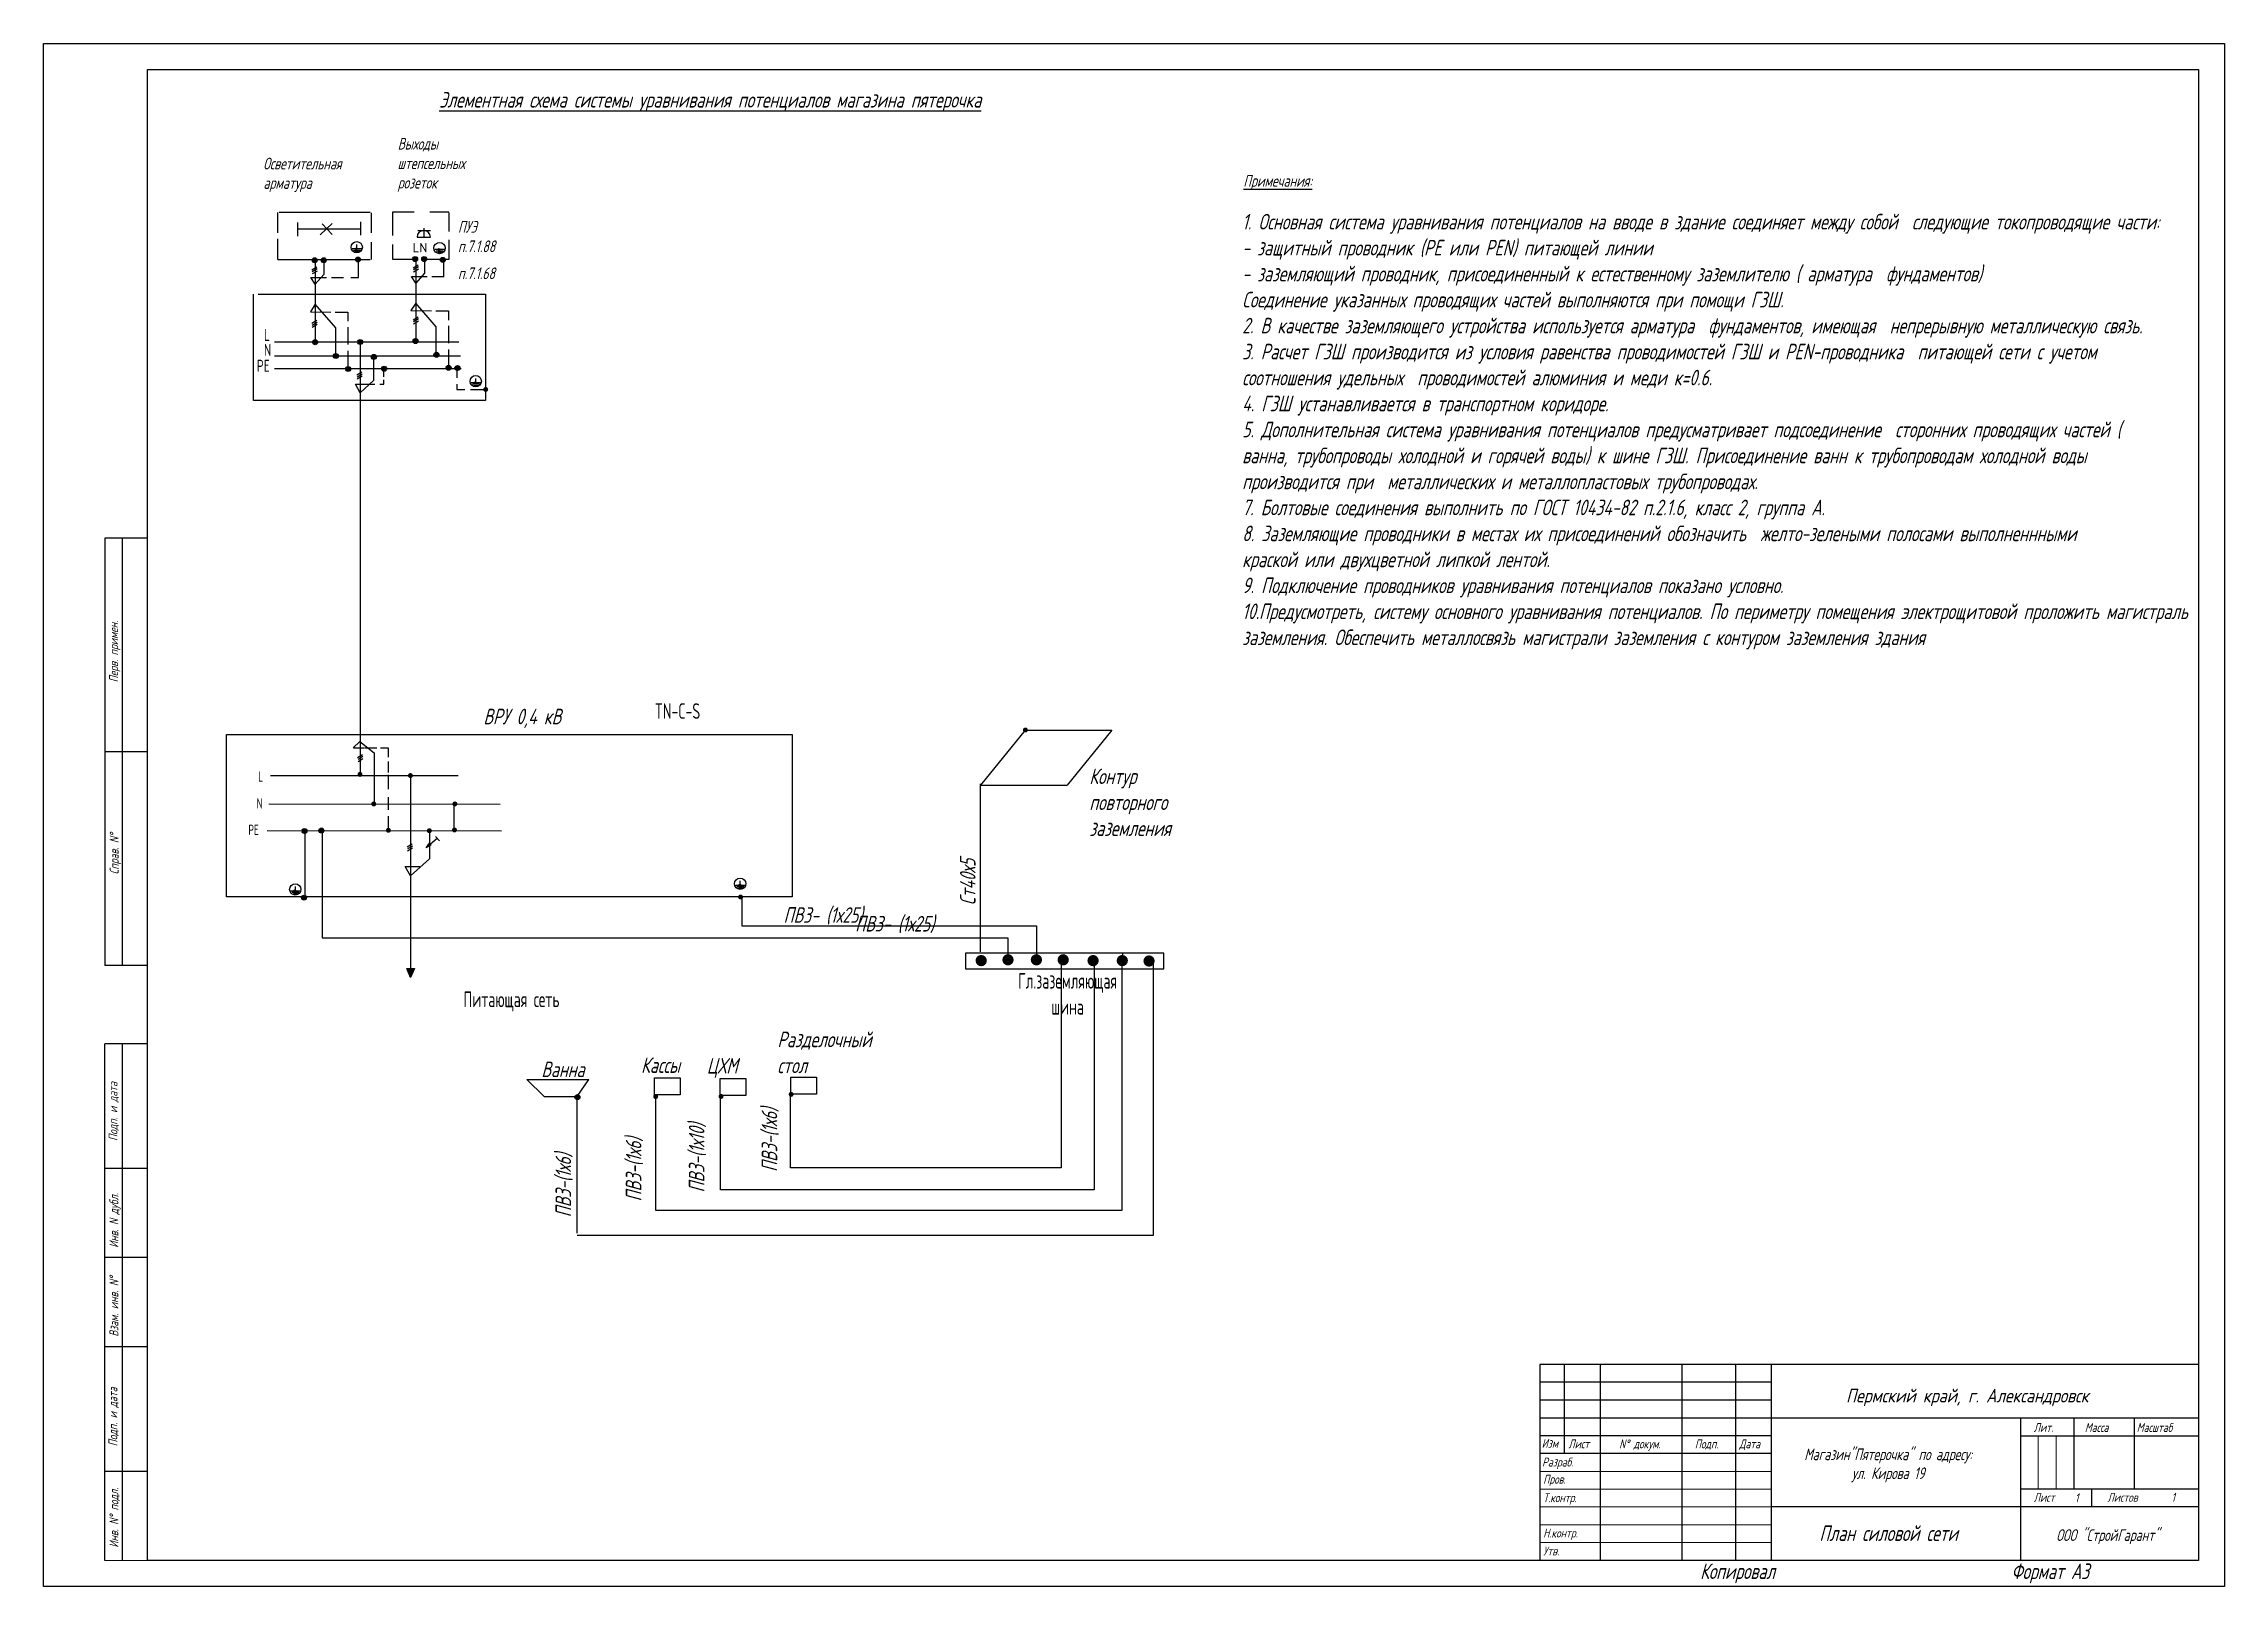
# Model space of a CAD drawing. Extents: x -55419 to 313168, y -180856 to -84819.
# Drawn here: x 3566 to 45566, y -180856 to -151156 of the extents above; entities that cross this region are included whole.
import ezdxf

# ---------------------------------------------------------------- set-up
doc = ezdxf.new("R2010")
doc.units = 0
doc.header["$LTSCALE"] = 50
doc.layers.get('0').update_dxf_attribs({"linetype": 'CONTINUOUS'})
doc.layers.add('SHTAMP_Ном_пера__98', color=7, linetype='CONTINUOUS', lineweight=25, true_color=0x1f1f1f)
for name, color, linetype, lineweight in [('Основная', 7, 'CONTINUOUS', 40), ('СЛ - текст', 7, 'CONTINUOUS', 13), ('Стены', 7, 'CONTINUOUS', 35), ('текст', 250, 'CONTINUOUS', 20), ('тонкая', 7, 'CONTINUOUS', 20)]:
    doc.layers.add(name, color=color, linetype=linetype, lineweight=lineweight)
doc.styles.add('ROMANS', font='romans.shx', dxfattribs={"width": 0.7, "oblique": 15, "height": 1})
doc.styles.add('SPDS', font='SPDS.shx', dxfattribs={"width": 0.8, "height": 2.2})
doc.styles.get("Standard").update_dxf_attribs({"font": 'isocpeur.ttf'})
doc.styles.add('стиль1', font='romans.shx', dxfattribs={"width": 0.75, "oblique": 15, "height": 3.5})

msp = doc.modelspace()

# ---------------------------------------------------------------- texts
at = {"color": 0, "linetype": 'ByBlock', "lineweight": 25}
msp.add_text('LN', height=180, dxfattribs=at).set_placement((10672, -155174))
for s, height, width, p in [('L', 230, 0.7, (7810, -156880)), ('N', 230, 0.7, (7810, -157168)), ('PE', 230, 0.7, (7673, -157472)), ('L', 200, 0.65, (7699, -165367)), ('N', 200, 0.65, (7669, -165883)), ('PE', 200, 0.65, (7510, -166391))]:
    msp.add_text(s, height=height, dxfattribs=dict(at, width=width)).set_placement(p)
at = {"color": 0, "linetype": 'ByBlock', "lineweight": 25, "style": 'ROMANS', "oblique": 15}
for s, height, width, p in [('Пермский край, г. Александровск', 263.29, 0.8, (38279, -177316)), ('Копировал', 300, 0.7, (35469, -180715)), ('Формат А3', 300, 0.7, (41462, -180716))]:
    msp.add_text(s, height=height, dxfattribs=dict(at, width=width)).set_placement(p)
at = {"color": 0, "linetype": 'ByBlock', "lineweight": 25}
for s, width, insert, char_height, attachment_point, style in [('{\\Fromans|c128;\\LЭлементная схема системы уравнивания потенциалов\\Fromans|c204; магазина пятерочка}', 30353.08, (11185, -152087), 300, 1, 'ROMANS'), ('\\pi11.625;Выходы\\P\\pi8.8868;штепсельных \\P\\pi11.707;розеток', 41.06, (10373, -152971), 225, 1, 'ROMANS'), ('\\pi8.0258;Осветительная\\P\\pi10.841;арматура ', 41.06, (7788, -153352), 225, 1, 'ROMANS'), ('ПУЭ п.7.1.88', 41.06, (11546, -154570), 225, 1, 'ROMANS'), ('п.7.1.68', 41.06, (11546, -155465), 225, 1, 'ROMANS'), ('ВРУ 0,4 кВ', 2027.03, (12036, -163960), 300, 1, 'ROMANS'), ('TN-C-S', 41.06, (15339, -163855), 300, 1, 'SPDS'), ('Контур повторного заземления', 41.06, (23705, -165111), 300, 1, 'ROMANS'), ('ПВ3- (1х25)', 1904.97, (17815, -167782), 300, 1, 'ROMANS'), ('ПВ3- (1х25)', 1904.97, (19196, -167949), 300, 1, 'ROMANS'), ('Гл.заземляющая^Jшина', 41.06, (23288, -169449), 300, 5, 'SPDS'), ('Питающая сеть', 2249.02, (11649, -169405), 300, 1, 'SPDS'), ('Разделочный стол ', 1879.39, (17698, -170177), 300, 1, 'ROMANS'), ('Ванна ', 41.06, (13152, -170753), 300, 1, 'ROMANS'), ('Кассы ', 41.06, (15072, -170672), 300, 1, 'ROMANS'), ('ЦХМ ', 41.06, (16338, -170684), 300, 1, 'ROMANS')]:
    msp.add_mtext_dynamic_manual_height_columns(s, width=width, gutter_width=12.5, heights=[0], dxfattribs=dict(at, insert=insert, char_height=char_height, attachment_point=attachment_point, style=style))
at = {"color": 0, "linetype": 'ByBlock', "lineweight": 25, "attachment_point": 1, "style": 'ROMANS'}
for s, insert, char_height, width in [('\\pi59.899;{\\Fromans|c128;\\LПримечания:}', (26612, -153685), 225, 31628.47), ('1. Основная система уравнивания потенциалов на вводе в здание соединяет между собой  следующие токопроводящие части: \\P- защитный проводник (PE или PEN) питающей линии \\P- заземляющий проводник, присоединенный к естественному заземлителю ( арматура  фундаментов) \\PСоединение указанных проводящих частей выполняются при помощи ГЗШ. \\P2. В качестве заземляющего устройства используется арматура  фундаментов, имеющая  непрерывную металлическую связь.  \\P3. Расчет ГЗШ производится из условия равенства проводимостей ГЗШ и PEN-проводника  питающей сети с учетом соотношения удельных  проводимостей алюминия и меди к=0.6.    \\P4. ГЗШ устанавливается в транспортном коридоре. \\P5. Дополнительная система уравнивания потенциалов предусматривает подсоединение  сторонних проводящих частей ( ванна, трубопроводы холодной и горячей воды) к шине ГЗШ. Присоединение ванн к трубопроводам холодной воды производится при  металлических и металлопластовых трубопроводах.  \\P7. Болтовые соединения выполнить по ГОСТ 10434-82 п.2.1.6, класс 2, группа А. \\P8. Заземляющие проводники в местах их присоединений обозначить  желто-зелеными полосами выполненнными краской или двухцветной липкой лентой. \\P9. Подключение проводников уравнивания потенциалов показано условно. \\P10.Предусмотреть, систему основного уравнивания потенциалов. По периметру помещения электрощитовой проложить магистраль\\Pзаземления. Обеспечить металлосвязь магистрали заземления с контуром заземления здания', (26649, -154434), 300, 18416.47)]:
    msp.add_mtext(s, dxfattribs=dict(at, insert=insert, char_height=char_height, width=width))
at = {"color": 0, "linetype": 'ByBlock', "lineweight": 25, "attachment_point": 1, "rotation": 90, "style": 'ROMANS'}
for s, insert, char_height in [('{\\H300x;Ст40х5}', (21214, -167743), 1), ('ПВ3-(1х6)', (17395, -172877), 300), ('ПВ3-(1х6)', (14779, -173446), 300), ('ПВ3-(1х10)', (15993, -173273), 300), ('ПВ3-(1х6)', (13425, -173751), 300)]:
    msp.add_mtext_dynamic_manual_height_columns(s, width=4.66, gutter_width=12.5, heights=[0], dxfattribs=dict(at, insert=insert, char_height=char_height))
at = {"layer": 'SHTAMP_Ном_пера__98', "color": 0, "linetype": 'ByBlock', "lineweight": 25, "attachment_point": 5, "line_spacing_factor": 0.971274, "style": 'ROMANS'}
for s, insert, char_height, width in [('Магазин"Пятерочка" по адресу: ул. Кирова 19', (39090, -178527), 225, 3873.2), ('План силовой сети', (39098, -179833), 300, 7000), ('ООО "СтройГарант"', (43317, -179900), 225, 3689.6)]:
    msp.add_mtext(s, dxfattribs=dict(at, insert=insert, char_height=char_height, width=width))
at = {"layer": 'текст', "color": 0, "lineweight": -2, "style": 'стиль1', "oblique": 15, "width": 0.75}
for s, p in [('Перв. примен.', (5000, -163453)), ('Справ. N%%d', (5011, -167148)), ('Подп. и дата', (4988, -172281)), ('Инв. N дубл.', (5005, -174339)), ('Взам. инв. N%%d', (5005, -176049)), ('Подп. и дата', (4985, -178160)), ('Инв. N%%d подл.', (5005, -180111))]:
    msp.add_text(s, height=171.42, rotation=90, dxfattribs=at).set_placement(p)
at = {"layer": 'текст', "color": 0, "style": 'стиль1', "oblique": 15, "width": 0.75}
for s, height, p in [('Изм', 171.4, (32418, -178188)), ('Лист', 171.4, (32930, -178199)), ('N%%d докум. ', 171.42, (33910, -178199)), ('Подп.', 171.4, (35367, -178199)), ('Дата', 171.4, (36221, -178199)), ('Лит.', 171.4, (41892, -177883)), ('Масса', 171.4, (42878, -177883)), ('Масштаб', 171.4, (43878, -177883)), ('Разраб.', 171.4, (32426, -178549)), ('Пров.', 171.4, (32446, -178880)), ('Т.контр.', 171.4, (32446, -179236)), ('Лист', 171.4, (41892, -179228)), ('1', 175, (42687, -179239)), ('Листов', 171.4, (43313, -179228)), ('1', 175, (44545, -179229)), ('Н.контр.', 171.4, (32446, -179916)), ('Утв.', 171.4, (32446, -180261))]:
    msp.add_text(s, height=height, dxfattribs=at).set_placement(p)

# ---------------------------------------------------------------- hatches: boundary and pattern name
at = {"linetype": 'ByBlock', "lineweight": 25}
h = msp.add_hatch(color=0, dxfattribs=at)
edge = h.paths.add_edge_path()
edge.add_arc((8786, -155327), 48, 0, 360)
h = msp.add_hatch(color=0, dxfattribs=at)
edge = h.paths.add_edge_path()
edge.add_arc((8960, -155327), 48, 0, 360)
h = msp.add_hatch(color=0, dxfattribs=at)
edge = h.paths.add_edge_path()
edge.add_arc((9589, -155102), 15.6, 0, 360)
h = msp.add_hatch(color=0, dxfattribs=at)
edge = h.paths.add_edge_path()
edge.add_arc((9621, -155312), 48, 0, 360)
h = msp.add_hatch(color=0, dxfattribs=at)
edge = h.paths.add_edge_path()
edge.add_arc((10721, -155304), 48, 0, 360)
h = msp.add_hatch(color=0, dxfattribs=at)
edge = h.paths.add_edge_path()
edge.add_arc((10896, -155304), 48, 0, 360)
h = msp.add_hatch(color=0, dxfattribs=at)
edge = h.paths.add_edge_path()
edge.add_arc((11183, -155117), 15.6, 0, 360)
h = msp.add_hatch(color=0, dxfattribs=at)
edge = h.paths.add_edge_path()
edge.add_arc((11252, -155319), 48, 0, 360)
h = msp.add_hatch(color=0, dxfattribs=at)
edge = h.paths.add_edge_path()
edge.add_arc((8794, -156904), 48, 0, 360)
h = msp.add_hatch(color=0, dxfattribs=at)
edge = h.paths.add_edge_path()
edge.add_arc((9662, -156900), 48, 0, 360)
h = msp.add_hatch(color=0, dxfattribs=at)
edge = h.paths.add_edge_path()
edge.add_arc((10729, -156882), 48, 0, 360)
h = msp.add_hatch(color=0, dxfattribs=at)
edge = h.paths.add_edge_path()
edge.add_arc((9196, -157170), 48, 0, 360)
h = msp.add_hatch(color=0, dxfattribs=at)
edge = h.paths.add_edge_path()
edge.add_arc((9431, -157420), 48, 0, 360)
h = msp.add_hatch(color=0, dxfattribs=at)
edge = h.paths.add_edge_path()
edge.add_arc((9927, -157188), 48, 0, 360)
h = msp.add_hatch(color=0, dxfattribs=at)
edge = h.paths.add_edge_path()
edge.add_arc((10125, -157415), 48, 0, 360)
h = msp.add_hatch(color=0, dxfattribs=at)
edge = h.paths.add_edge_path()
edge.add_arc((11131, -157147), 48, 0, 360)
h = msp.add_hatch(color=0, dxfattribs=at)
edge = h.paths.add_edge_path()
edge.add_arc((11366, -157397), 48, 0, 360)
h = msp.add_hatch(color=0, dxfattribs=at)
edge = h.paths.add_edge_path()
edge.add_arc((11536, -157400), 48, 0, 360)
h = msp.add_hatch(color=0, dxfattribs=at)
edge = h.paths.add_edge_path()
edge.add_arc((11881, -157681), 15.6, 0, 360)
h = msp.add_hatch(color=0, dxfattribs=at)
edge = h.paths.add_edge_path()
edge.add_arc((12080, -157814), 48, 0, 360)
h = msp.add_hatch(color=0, dxfattribs=at)
edge = h.paths.add_edge_path()
edge.add_arc((22474, -164370), 48, 0, 360)
h = msp.add_hatch(color=0, dxfattribs=at)
edge = h.paths.add_edge_path()
edge.add_arc((9659, -165224), 48, 0, 360)
h = msp.add_hatch(color=0, dxfattribs=at)
edge = h.paths.add_edge_path()
edge.add_arc((10630, -165247), 48, 0, 360)
h = msp.add_hatch(color=0, dxfattribs=at)
edge = h.paths.add_edge_path()
edge.add_arc((9925, -165793), 48, 0, 360)
h = msp.add_hatch(color=0, dxfattribs=at)
edge = h.paths.add_edge_path()
edge.add_arc((11486, -165793), 48, 0, 360)
h = msp.add_hatch(color=0, dxfattribs=at)
edge = h.paths.add_edge_path()
edge.add_arc((8590, -166314), 48, 0, 360)
h = msp.add_hatch(color=0, dxfattribs=at)
edge = h.paths.add_edge_path()
edge.add_arc((8915, -166307), 48, 0, 360)
h = msp.add_hatch(color=0, dxfattribs=at)
edge = h.paths.add_edge_path()
edge.add_arc((10205, -166301), 48, 0, 360)
h = msp.add_hatch(color=0, dxfattribs=at)
edge = h.paths.add_edge_path()
edge.add_arc((10995, -166309), 48, 0, 360)
h = msp.add_hatch(color=0, dxfattribs=at)
edge = h.paths.add_edge_path()
edge.add_arc((11479, -166294), 48, 0, 360)
h = msp.add_hatch(color=0, dxfattribs=at)
edge = h.paths.add_edge_path()
edge.add_arc((8404, -167465), 15.6, 0, 360)
h = msp.add_hatch(color=0, dxfattribs=at)
edge = h.paths.add_edge_path()
edge.add_arc((8581, -167597), 48, 0, 360)
h = msp.add_hatch(color=0, dxfattribs=at)
edge = h.paths.add_edge_path()
edge.add_arc((16988, -167585), 48, 0, 360)
h = msp.add_hatch(color=0, dxfattribs=at)
edge = h.paths.add_edge_path()
edge.add_arc((16973, -167356), 15.6, 0, 360)
h = msp.add_hatch(color=0, dxfattribs=at)
edge = h.paths.add_edge_path()
edge.add_arc((21623, -168809), 109, 0, 360)
h = msp.add_hatch(color=0, dxfattribs=at)
edge = h.paths.add_edge_path()
edge.add_arc((22139, -168794), 109, 0, 360)
h = msp.add_hatch(color=0, dxfattribs=at)
edge = h.paths.add_edge_path()
edge.add_arc((22686, -168794), 109, 0, 360)
h = msp.add_hatch(color=0, dxfattribs=at)
edge = h.paths.add_edge_path()
edge.add_arc((23202, -168794), 109, 0, 360)
h = msp.add_hatch(color=0, dxfattribs=at)
edge = h.paths.add_edge_path()
edge.add_arc((23778, -168809), 109, 0, 360)
h = msp.add_hatch(color=0, dxfattribs=at)
edge = h.paths.add_edge_path()
edge.add_arc((24340, -168809), 109, 0, 360)
h = msp.add_hatch(color=0, dxfattribs=at)
edge = h.paths.add_edge_path()
edge.add_arc((24856, -168817), 109, 0, 360)
msp.add_hatch(color=0, dxfattribs=at).paths.add_polyline_path([(10706, -168960), (10632, -169137), (10561, -168960)])
h = msp.add_hatch(color=0, dxfattribs=at)
edge = h.paths.add_edge_path()
edge.add_arc((17963, -171384), 48, 0, 360)
h = msp.add_hatch(color=0, dxfattribs=at)
edge = h.paths.add_edge_path()
edge.add_arc((13846, -171437), 48, 0, 360)
h = msp.add_hatch(color=0, dxfattribs=at)
edge = h.paths.add_edge_path()
edge.add_arc((15354, -171427), 48, 0, 360)
h = msp.add_hatch(color=0, dxfattribs=at)
edge = h.paths.add_edge_path()
edge.add_arc((16613, -171425), 48, 0, 360)

# ---------------------------------------------------------------- linework, layer by layer
at = {"color": 0, "linetype": 'ByBlock', "lineweight": 25}
for p, q in [((8074, -154799), (8074, -154405)), ((9855, -154409), (8104, -154409)), ((9873, -154412), (9873, -154799)), ((10291, -154394), (10700, -154394)), ((10291, -154847), (10291, -154394)), ((11006, -154394), (11371, -154394)), ((11371, -154409), (11371, -154774)), ((8075, -155313), (8074, -154913)), ((8455, -154602), (8455, -154860)), ((8455, -154723), (9670, -154723)), ((9123, -154620), (8895, -154840)), ((8933, -154627), (9123, -154832)), ((9670, -154587), (9670, -154844)), ((10758, -154884), (11017, -154884)), ((10770, -154752), (11017, -154752)), ((10891, -154707), (10891, -154885)), ((11371, -154934), (11371, -155313)), ((8075, -155313), (9855, -155313)), ((8797, -155317), (8797, -156895)), ((9131, -155317), (8911, -155317)), ((8964, -155317), (8964, -155598)), ((9510, -155101), (9700, -155101)), ((9534, -155130), (9669, -155130)), ((9562, -155156), (9640, -155156)), ((9593, -155023), (9593, -155102)), ((9632, -155659), (9632, -155317)), ((9873, -154981), (9873, -155315)), ((10291, -155313), (10291, -155022)), ((10700, -155313), (10291, -155313)), ((10732, -155295), (10732, -156872)), ((11371, -155313), (10875, -155313)), ((10899, -155295), (10899, -155575)), ((11103, -155116), (11293, -155116)), ((11128, -155145), (11262, -155145)), ((11156, -155172), (11234, -155172)), ((11271, -155636), (11271, -155318)), ((8797, -155788), (8713, -155659)), ((8713, -155659), (9017, -155659)), ((8828, -155458), (8733, -155515)), ((8835, -155492), (8740, -155549)), ((8835, -155534), (8740, -155591)), ((8964, -155598), (8797, -155788)), ((9108, -155659), (9343, -155659)), ((9480, -155659), (9632, -155659)), ((10732, -155765), (10648, -155636)), ((10648, -155636), (10952, -155636)), ((10778, -155420), (10683, -155477)), ((10786, -155454), (10691, -155511)), ((10786, -155496), (10691, -155553)), ((10899, -155575), (10732, -155765)), ((11043, -155636), (11278, -155636)), ((7608, -158024), (7608, -155982)), ((7695, -155982), (12074, -155982)), ((8797, -156174), (8706, -156319)), ((9191, -156630), (8797, -156174)), ((10732, -156152), (10641, -156296)), ((11127, -156607), (10732, -156152)), ((12074, -155982), (12074, -158024)), ((8706, -156319), (9100, -156326)), ((8828, -156489), (8733, -156546)), ((8835, -156524), (8740, -156580)), ((8835, -156565), (8740, -156622)), ((9184, -156326), (9427, -156326)), ((9191, -157168), (9191, -156630)), ((9427, -156326), (9427, -156501)), ((9427, -156614), (9427, -156948)), ((10641, -156296), (11035, -156303)), ((10778, -156421), (10683, -156478)), ((10786, -156455), (10691, -156512)), ((10786, -156497), (10691, -156554)), ((11119, -156303), (11362, -156303)), ((11127, -157145), (11127, -156607)), ((11362, -156303), (11362, -156478)), ((11362, -156592), (11362, -156925)), ((8013, -156895), (11565, -156895)), ((9427, -157069), (9427, -157411)), ((9662, -156867), (9662, -165240)), ((11362, -157047), (11362, -157388)), ((8013, -157168), (11595, -157168)), ((8013, -157411), (11610, -157411)), ((9693, -157483), (9598, -157540)), ((9920, -157171), (9920, -157641)), ((10117, -157572), (10117, -157413)), ((11523, -157437), (11523, -157588)), ((9662, -157876), (9571, -157709)), ((9571, -157709), (9943, -157709)), ((9700, -157517), (9605, -157574)), ((9700, -157559), (9605, -157616)), ((9920, -157641), (9662, -157876)), ((10041, -157709), (10117, -157709)), ((10117, -157709), (10117, -157626)), ((11523, -157710), (11523, -157816)), ((11523, -157816), (11675, -157816)), ((11788, -157815), (12069, -157815)), ((11802, -157679), (11991, -157679)), ((11826, -157708), (11960, -157708)), ((11854, -157735), (11932, -157735)), ((11885, -157601), (11885, -157681)), ((12074, -158024), (7608, -158024)), ((7085, -167579), (7085, -164454)), ((7085, -164454), (17983, -164454)), ((9528, -164711), (9657, -164590)), ((9657, -164590), (9930, -164810)), ((17983, -164454), (17983, -167579)), ((22469, -164372), (21607, -165432)), ((22469, -164372), (24140, -164372)), ((24140, -164372), (23277, -165432)), ((9535, -164711), (9740, -164711)), ((9708, -164847), (9613, -164904)), ((9716, -164881), (9621, -164938)), ((9716, -164923), (9621, -164980)), ((9755, -164711), (9831, -164711)), ((9824, -164711), (9983, -164711)), ((9930, -164810), (9930, -165250)), ((10051, -164711), (10203, -164711)), ((10203, -164711), (10203, -164893)), ((10203, -164977), (10203, -165189)), ((7935, -165243), (11548, -165243)), ((9931, -165254), (9931, -165785)), ((10203, -165234), (10203, -165507)), ((10632, -165239), (10632, -169137)), ((21607, -165432), (23277, -165432)), ((21612, -168638), (21612, -165407)), ((7905, -165789), (12360, -165795)), ((10204, -165663), (10204, -165906)), ((11469, -165790), (11469, -166260)), ((7874, -166304), (12382, -166311)), ((8595, -166304), (8595, -167561)), ((8932, -166308), (8932, -167824)), ((10204, -166027), (10204, -166300)), ((10996, -166304), (10996, -166847)), ((10664, -166569), (10570, -166626)), ((10672, -166603), (10577, -166660)), ((10672, -166645), (10577, -166702)), ((11147, -166460), (10934, -166635)), ((10934, -166635), (10995, -166551)), ((11025, -166589), (10934, -166635)), ((10995, -166551), (11025, -166589)), ((11116, -166422), (11192, -166506)), ((10526, -166998), (10814, -166998)), ((10632, -167180), (10526, -166998)), ((10996, -166847), (10632, -167180)), ((17983, -167579), (7085, -167579)), ((8325, -167463), (8515, -167463)), ((8349, -167492), (8484, -167492)), ((8377, -167519), (8455, -167519)), ((8408, -167385), (8408, -167465)), ((16894, -167354), (17083, -167354)), ((16918, -167383), (17052, -167383)), ((16946, -167410), (17024, -167410)), ((16977, -167276), (16977, -167356)), ((8932, -167825), (8932, -168372)), ((17205, -167581), (17007, -167581)), ((8932, -168372), (22136, -168372)), ((22136, -168372), (22136, -168859)), ((21320, -168666), (21320, -168970)), ((25142, -168666), (21320, -168666)), ((24346, -168666), (24346, -168736)), ((25142, -168970), (25142, -168666)), ((10561, -168960), (10706, -168960)), ((10632, -169137), (10561, -168960)), ((10706, -168960), (10632, -169137)), ((21320, -168970), (25142, -168970)), ((12869, -171095), (14068, -171095)), ((12869, -171095), (13203, -171428)), ((13840, -171428), (14068, -171095)), ((13203, -171428), (13840, -171428)), ((13839, -174059), (13840, -171428))]:
    msp.add_line(p, q, dxfattribs=at)
at = {"color": 0}
for p, q in [((36837, -176928), (32380, -176928)), ((36837, -177270), (32380, -177270)), ((36837, -177956), (32380, -177956)), ((36837, -178299), (32380, -178299)), ((41637, -180356), (41637, -180356))]:
    msp.add_line(p, q, dxfattribs=at)
at = {"color": 0, "linetype": 'ByBlock', "lineweight": 25}
for points in [[(3566, -151156), (45566, -151156), (45566, -180856), (3566, -180856)], [(5566, -151656), (45066, -151656), (45066, -180356), (5566, -180356)]]:
    msp.add_lwpolyline(points, close=True, dxfattribs=at)
for centre, radius in [((9597, -155076), 109), ((8786, -155327), 48), ((8960, -155327), 48), ((9589, -155102), 15.6), ((9621, -155312), 48), ((10721, -155304), 48), ((10896, -155304), 48), ((11191, -155091), 109), ((11183, -155117), 15.6), ((11252, -155319), 48), ((8794, -156904), 48), ((9662, -156900), 48), ((10729, -156882), 48), ((9196, -157170), 48), ((9431, -157420), 48), ((9927, -157188), 48), ((10125, -157415), 48), ((11131, -157147), 48), ((11366, -157397), 48), ((11536, -157400), 48), ((11889, -157655), 109), ((11881, -157681), 15.6), ((8590, -166314), 48), ((8915, -166307), 48), ((8412, -167438), 109), ((8404, -167465), 15.6), ((8581, -167597), 48), ((16981, -167329), 109), ((16973, -167356), 15.6), ((13846, -171437), 48)]:
    msp.add_circle(centre, radius, dxfattribs=at)
msp.add_arc((10887, -154884), 130, 0, 180, dxfattribs=at)
at = {"layer": 'Основная', "color": 0, "lineweight": -2}
for p, q in [((4743, -160677), (4743, -168905)), ((5566, -160677), (4743, -160677)), ((5086, -168905), (5086, -160677)), ((5566, -164791), (4743, -164791)), ((5566, -168905), (4743, -168905)), ((4743, -180356), (4743, -170414)), ((5566, -170414), (4743, -170414)), ((5086, -180356), (5086, -170414)), ((5566, -172813), (4743, -172813)), ((5566, -174528), (4743, -174528)), ((5566, -176242), (4743, -176242)), ((32380, -176585), (32380, -180356)), ((45066, -176585), (32380, -176585)), ((32860, -178299), (32860, -176585)), ((33546, -176585), (33546, -180356)), ((35123, -180356), (35123, -176585)), ((36152, -176585), (36152, -180356)), ((36837, -176585), (36837, -180356)), ((5566, -180356), (5566, -177613)), ((32380, -177613), (45066, -177613)), ((41637, -177613), (41637, -180356)), ((42666, -177613), (42666, -178985)), ((43831, -177613), (43831, -178985)), ((41637, -177956), (45066, -177956)), ((5566, -178642), (4743, -178642)), ((45066, -179328), (36837, -179328)), ((45066, -178985), (41637, -178985)), ((43009, -178985), (43009, -179328))]:
    msp.add_line(p, q, dxfattribs=at)
at = {"layer": 'СЛ - текст'}
msp.add_line((5566, -180356), (4743, -180356), dxfattribs=at)
at = {"layer": 'Стены', "linetype": 'ByBlock', "lineweight": 25}
for p, q in [((17011, -167605), (17011, -168141)), ((17011, -168141), (22688, -168141)), ((22688, -168141), (22688, -168689)), ((23162, -168834), (23162, -172797)), ((23797, -168808), (23797, -173220)), ((24332, -168916), (24332, -173622)), ((24940, -174092), (24940, -168876)), ((17951, -172797), (17951, -171344)), ((15355, -173622), (15355, -171469)), ((16602, -173220), (16602, -171397)), ((23162, -172797), (17951, -172797)), ((23797, -173220), (16602, -173220)), ((24332, -173622), (15355, -173622)), ((13841, -174092), (24940, -174092))]:
    msp.add_line(p, q, dxfattribs=at)
for points in [[(15329, -171067), (15825, -171067), (15825, -171391), (15329, -171391)], [(16596, -171079), (17091, -171079), (17091, -171403), (16596, -171403)], [(17955, -171055), (18451, -171055), (18451, -171378), (17955, -171378)]]:
    msp.add_lwpolyline(points, close=True, dxfattribs=at)
at = {"layer": 'тонкая', "color": 0}
for p, q in [((41979, -177970), (41979, -178985)), ((42327, -177970), (42327, -178985)), ((32380, -178642), (36837, -178642)), ((36837, -178985), (32380, -178985)), ((36837, -179328), (32380, -179328))]:
    msp.add_line(p, q, dxfattribs=at)
for points in [[(32380, -179670), (36837, -179670)], [(32380, -180013), (36837, -180013)]]:
    msp.add_lwpolyline(points, dxfattribs=at)

msp.set_redraw_order([(e.dxf.handle, doc.entitydb.next_handle()) for e in msp.query("TEXT MTEXT ATTDEF DIMENSION ARC_DIMENSION")])  # texts and dimensions are drawn at this point

doc.saveas('drawing.dxf')
